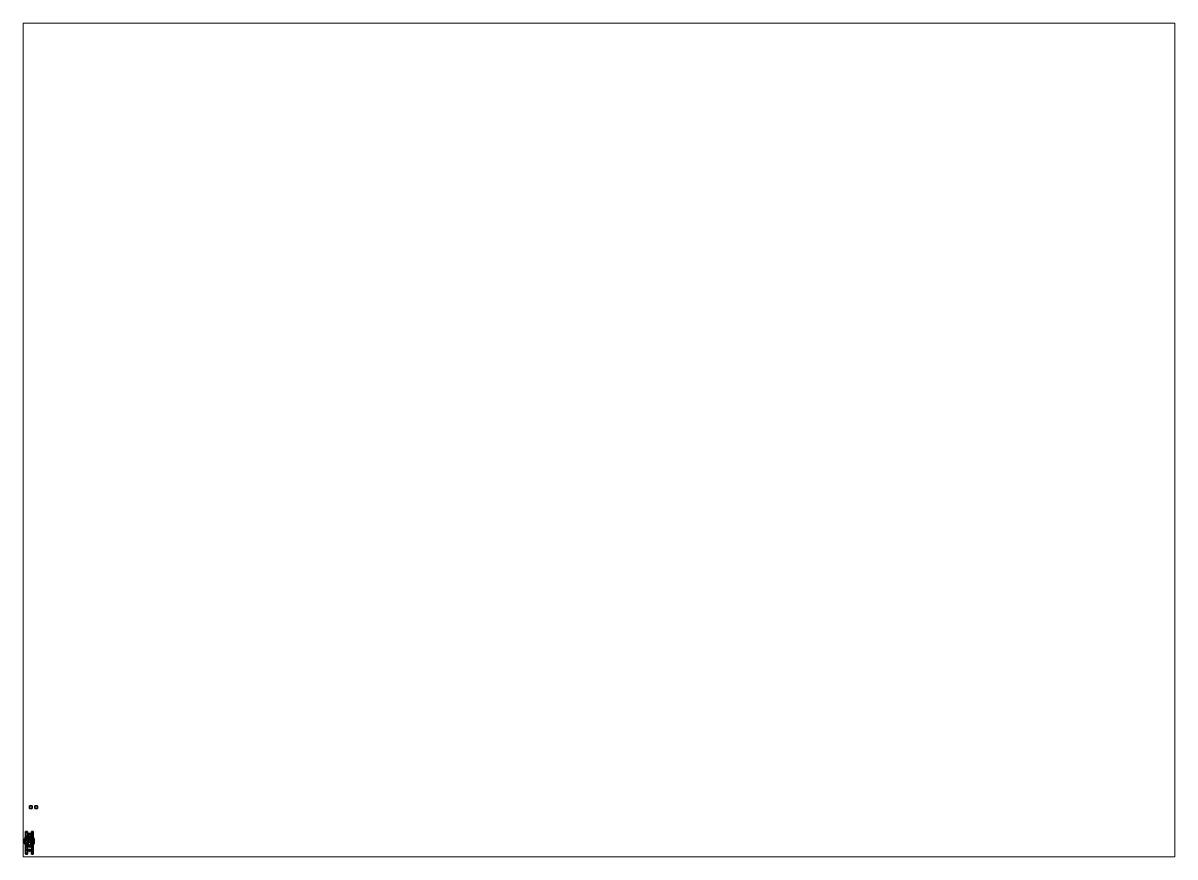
# Paper-space layout 'Layout1' of a CAD drawing. Header units: millimetres. Extents: x 28 to 251, y 20 to 181.
# The model-space entities are those that its viewports show. They can reach past a viewport. Long polylines and large blocks are cut down to what shows.
import ezdxf

# ---------------------------------------------------------------- set-up
doc = ezdxf.new("R2010")
doc.units = ezdxf.units.MM
for name, color, linetype in [('gun', 1, 'Continuous'), ('side', 5, 'Continuous'), ('side2', 5, 'Continuous'), ('tracks', 3, 'Continuous'), ('tracks2', 3, 'Continuous'), ('turret', 2, 'Continuous')]:
    doc.layers.add(name, color=color, linetype=linetype)

msp = doc.modelspace()

# ---------------------------------------------------------------- linework, layer by layer
for points in [[(1, 13.57, -0.56), (1, 13.57, -1.56), (0, 13.57, -1.56), (0, 13.57, -0.56)], [(1, 13.57, -1.56), (1, 12.57, -1.56), (0, 12.57, -1.56), (0, 13.57, -1.56)], [(0, 13.57, -1.56), (0, 12.57, -1.56), (0, 12.57, -0.56), (0, 13.57, -0.56)], [(0, 13.57, -0.56), (0, 12.57, -0.56), (1, 12.57, -0.56), (1, 13.57, -0.56)], [(1, 12.57, -0.56), (1, 12.57, -1.56), (1, 13.57, -1.56), (1, 13.57, -0.56)], [(3, 13.57, -1.56), (3, 12.57, -1.56), (2, 12.57, -1.56), (2, 13.57, -1.56)], [(2, 13.57, -1.56), (2, 12.57, -1.56), (3, 12.57, -1.56), (3, 13.57, -1.56)], [(0, 12.57, -0.56), (0, 12.57, -1.56), (1, 12.57, -1.56), (1, 12.57, -0.56)], [(0.74, 2.88, 1.84), (0.74, 3.41, 1.26), (-0.74, 3.41, 1.26), (-0.74, 2.88, 1.84)], [(0.74, 3.41, 1.26), (0.74, 2.14, 0.64), (-0.74, 2.14, 0.64), (-0.74, 3.41, 1.26)], [(-0.74, 2.88, 1.84), (-0.74, 1.9, 2.36), (-0.72, 1.9, 2.36), (-0.72, 2.88, 1.84)], [(0.74, 2.14, 0.64), (0.74, 1.38, 0.39), (-0.74, 1.38, 0.39), (-0.74, 2.14, 0.64)], [(-0.74, 1.9, 2.36), (-0.47, 0.18, 2.36), (0.47, 0.18, 2.36), (0.74, 1.9, 2.36)], [(-0.74, 1.9, 2.36), (-0.74, -0.86, 2.36), (-0.47, -0.86, 2.36), (-0.47, 0.18, 2.36)], [(0.74, 1.38, 0.39), (0.74, -2.97, 0.39), (-0.74, -2.97, 0.39), (-0.74, 1.38, 0.39)], [(-0.72, 2.88, 1.84), (-0.72, 1.9, 2.36), (-0.72, 2.14, 2.68), (-0.72, 2.88, 2.68)], [(-0.72, 2.88, 2.68), (-0.72, 2.14, 2.68), (0.72, 2.14, 2.68), (0.72, 2.88, 2.68)], [(0.72, 2.88, 2.68), (0.72, 2.88, 1.84), (-0.72, 2.88, 1.84), (-0.72, 2.88, 2.68)], [(-0.72, 2.14, 2.68), (-0.72, 1.9, 2.36), (0.72, 1.9, 2.36), (0.72, 2.14, 2.68)], [(-0.47, 0.18, 2.36), (-0.47, -0.86, 2.36), (-0.47, -0.86, 2.81), (-0.47, 0.18, 2.81)], [(-0.47, 0.18, 2.81), (-0.47, -0.86, 2.81), (0.47, -0.86, 2.81), (0.47, 0.18, 2.81)], [(0.47, 0.18, 2.81), (0.47, 0.18, 2.36), (-0.47, 0.18, 2.36), (-0.47, 0.18, 2.81)], [(-0.18, 1.61, 2.52), (-0.18, 1.61, 2.36), (-0.38, 1.61, 2.36), (-0.38, 1.61, 2.52)], [(-0.38, 1.61, 2.36), (-0.38, 1.52, 2.36), (-0.38, 1.52, 2.52), (-0.38, 1.61, 2.52)], [(-0.38, 1.61, 2.52), (-0.38, 1.52, 2.52), (-0.34, 1.52, 2.59), (-0.34, 1.61, 2.59)], [(-0.22, 1.61, 2.59), (-0.18, 1.61, 2.52), (-0.38, 1.61, 2.52), (-0.34, 1.61, 2.59)], [(-0.38, 1.52, 2.52), (-0.38, 1.52, 2.36), (-0.18, 1.52, 2.36), (-0.18, 1.52, 2.52)], [(-0.34, 1.52, 2.59), (-0.38, 1.52, 2.52), (-0.18, 1.52, 2.52), (-0.22, 1.52, 2.59)], [(-0.38, 0.67, 2.52), (-0.38, 0.58, 2.52), (-0.34, 0.58, 2.59), (-0.34, 0.67, 2.59)], [(-0.22, 0.67, 2.59), (-0.18, 0.67, 2.52), (-0.38, 0.67, 2.52), (-0.34, 0.67, 2.59)], [(-0.18, 0.67, 2.52), (-0.18, 0.67, 2.36), (-0.38, 0.67, 2.36), (-0.38, 0.67, 2.52)], [(-0.38, 0.67, 2.36), (-0.38, 0.58, 2.36), (-0.38, 0.58, 2.52), (-0.38, 0.67, 2.52)], [(-0.34, 0.58, 2.59), (-0.38, 0.58, 2.52), (-0.18, 0.58, 2.52), (-0.22, 0.58, 2.59)], [(-0.38, 0.58, 2.52), (-0.38, 0.58, 2.36), (-0.18, 0.58, 2.36), (-0.18, 0.58, 2.52)], [(-0.34, 1.85, 2.54), (-0.37, 1.85, 2.48), (-0.37, 0.39, 2.48), (-0.34, 0.39, 2.54)], [(-0.37, 1.85, 2.48), (-0.34, 1.85, 2.42), (-0.34, 0.39, 2.42), (-0.37, 0.39, 2.48)], [(-0.22, 1.85, 2.54), (-0.37, 1.85, 2.48), (-0.34, 1.85, 2.54), (-0.28, 1.85, 2.57)], [(-0.19, 1.85, 2.48), (-0.34, 1.85, 2.42), (-0.37, 1.85, 2.48), (-0.22, 1.85, 2.54)], [(-0.28, 0.39, 2.57), (-0.34, 0.39, 2.54), (-0.37, 0.39, 2.48), (-0.22, 0.39, 2.54)], [(-0.22, 0.39, 2.54), (-0.37, 0.39, 2.48), (-0.34, 0.39, 2.42), (-0.19, 0.39, 2.48)], [(-0.28, 1.85, 2.57), (-0.34, 1.85, 2.54), (-0.34, 0.39, 2.54), (-0.28, 0.39, 2.57)], [(-0.34, 1.85, 2.42), (-0.28, 1.85, 2.39), (-0.28, 0.39, 2.39), (-0.34, 0.39, 2.42)], [(-0.22, 1.85, 2.42), (-0.28, 1.85, 2.39), (-0.34, 1.85, 2.42), (-0.19, 1.85, 2.48)], [(-0.34, 1.61, 2.59), (-0.34, 1.52, 2.59), (-0.22, 1.52, 2.59), (-0.22, 1.61, 2.59)], [(-0.34, 0.67, 2.59), (-0.34, 0.58, 2.59), (-0.22, 0.58, 2.59), (-0.22, 0.67, 2.59)], [(-0.19, 0.39, 2.48), (-0.34, 0.39, 2.42), (-0.28, 0.39, 2.39), (-0.22, 0.39, 2.42)], [(-0.22, 1.85, 2.54), (-0.28, 1.85, 2.57), (-0.28, 0.39, 2.57), (-0.22, 0.39, 2.54)], [(-0.28, 1.85, 2.39), (-0.22, 1.85, 2.42), (-0.22, 0.39, 2.42), (-0.28, 0.39, 2.39)], [(-0.19, 1.85, 2.48), (-0.22, 1.85, 2.54), (-0.22, 0.39, 2.54), (-0.19, 0.39, 2.48)], [(-0.22, 1.85, 2.42), (-0.19, 1.85, 2.48), (-0.19, 0.39, 2.48), (-0.22, 0.39, 2.42)], [(-0.22, 1.52, 2.59), (-0.18, 1.52, 2.52), (-0.18, 1.61, 2.52), (-0.22, 1.61, 2.59)], [(-0.22, 0.58, 2.59), (-0.18, 0.58, 2.52), (-0.18, 0.67, 2.52), (-0.22, 0.67, 2.59)], [(-0.2, 1.09, 2.5), (-0.05, 1.09, 2.5), (-0.05, 1.15, 2.5), (-0.2, 1.15, 2.5)], [(-0.05, 1.15, 2.44), (-0.05, 1.09, 2.44), (-0.2, 1.09, 2.44), (-0.2, 1.15, 2.44)], [(-0.2, 1.15, 2.5), (-0.05, 1.15, 2.5), (-0.05, 1.15, 2.44), (-0.2, 1.15, 2.44)], [(-0.2, 1.09, 2.44), (-0.05, 1.09, 2.44), (-0.05, 1.09, 2.5), (-0.2, 1.09, 2.5)], [(-0.18, 1.52, 2.52), (-0.18, 1.52, 2.36), (-0.18, 1.61, 2.36), (-0.18, 1.61, 2.52)], [(-0.18, 0.58, 2.52), (-0.18, 0.58, 2.36), (-0.18, 0.67, 2.36), (-0.18, 0.67, 2.52)], [(0.04, 1.22, 2.57), (0.04, 1.22, 2.36), (-0.05, 1.22, 2.36), (-0.05, 1.22, 2.57)], [(-0.05, 1.22, 2.57), (-0.05, 1.22, 2.36), (-0.05, 1.02, 2.36), (-0.05, 1.02, 2.57)], [(-0.05, 1.18, 2.59), (-0.05, 1.22, 2.57), (-0.05, 1.02, 2.57), (-0.05, 1.06, 2.59)], [(0.04, 1.18, 2.59), (0.04, 1.22, 2.57), (-0.05, 1.22, 2.57), (-0.05, 1.18, 2.59)], [(-0.05, 1.06, 2.59), (0.04, 1.06, 2.59), (0.04, 1.18, 2.59), (-0.05, 1.18, 2.59)], [(-0.05, 1.02, 2.57), (0.04, 1.02, 2.57), (0.04, 1.06, 2.59), (-0.05, 1.06, 2.59)], [(-0.05, 1.02, 2.36), (0.04, 1.02, 2.36), (0.04, 1.02, 2.57), (-0.05, 1.02, 2.57)], [(0.04, 1.02, 2.57), (0.04, 1.02, 2.36), (0.04, 1.22, 2.36), (0.04, 1.22, 2.57)], [(0.04, 1.06, 2.59), (0.04, 1.02, 2.57), (0.04, 1.22, 2.57), (0.04, 1.18, 2.59)], [(0.04, 1.09, 2.5), (0.12, 1.09, 2.5), (0.12, 1.15, 2.5), (0.04, 1.15, 2.5)], [(0.12, 1.15, 2.44), (0.12, 1.09, 2.44), (0.04, 1.09, 2.44), (0.04, 1.15, 2.44)], [(0.04, 1.15, 2.5), (0.12, 1.15, 2.5), (0.12, 1.15, 2.44), (0.04, 1.15, 2.44)], [(0.04, 1.09, 2.44), (0.12, 1.09, 2.44), (0.12, 1.09, 2.5), (0.04, 1.09, 2.5)], [(0.46, 1.1, 2.47), (0.12, 1.15, 2.44), (0.12, 1.15, 2.5), (0.46, 1.1, 2.53)], [(0.46, 1.1, 2.53), (0.12, 1.15, 2.5), (0.12, 1.09, 2.5), (0.42, 1.05, 2.53)], [(0.12, 1.09, 2.44), (0.12, 1.15, 2.44), (0.46, 1.1, 2.47), (0.42, 1.05, 2.47)], [(0.42, 1.05, 2.53), (0.12, 1.09, 2.5), (0.12, 1.09, 2.44), (0.42, 1.05, 2.47)], [(0.64, 0.71, 2.75), (0.46, 1.1, 2.53), (0.42, 1.05, 2.53), (0.58, 0.71, 2.75)], [(0.42, 1.05, 2.47), (0.46, 1.1, 2.47), (0.64, 0.71, 2.69), (0.58, 0.71, 2.69)], [(0.58, 0.71, 2.75), (0.42, 1.05, 2.53), (0.42, 1.05, 2.47), (0.58, 0.71, 2.69)], [(0.64, 0.71, 2.69), (0.46, 1.1, 2.47), (0.46, 1.1, 2.53), (0.64, 0.71, 2.75)], [(0.74, 1.9, 2.36), (0.47, 0.18, 2.36), (0.47, -0.86, 2.36), (0.74, -0.86, 2.36)], [(0.47, -0.86, 2.81), (0.47, -0.86, 2.36), (0.47, 0.18, 2.36), (0.47, 0.18, 2.81)], [(0.68, 0.18, 2.87), (0.58, 0.71, 2.75), (0.58, 0.71, 2.69), (0.68, 0.18, 2.81)], [(0.74, 0.18, 2.87), (0.64, 0.71, 2.75), (0.58, 0.71, 2.75), (0.68, 0.18, 2.87)], [(0.58, 0.71, 2.69), (0.64, 0.71, 2.69), (0.74, 0.18, 2.81), (0.68, 0.18, 2.81)], [(0.74, 0.18, 2.81), (0.64, 0.71, 2.69), (0.64, 0.71, 2.75), (0.74, 0.18, 2.87)], [(0.74, -0.86, 2.87), (0.74, 0.18, 2.87), (0.68, 0.18, 2.87), (0.68, -0.86, 2.87)], [(0.68, -0.86, 2.87), (0.68, 0.18, 2.87), (0.68, 0.18, 2.81), (0.68, -0.86, 2.81)], [(0.68, 0.18, 2.81), (0.74, 0.18, 2.81), (0.74, -0.86, 2.81), (0.68, -0.86, 2.81)], [(0.72, 2.14, 2.68), (0.72, 1.9, 2.36), (0.72, 2.88, 1.84), (0.72, 2.88, 2.68)], [(0.72, 2.88, 1.84), (0.72, 1.9, 2.36), (0.74, 1.9, 2.36), (0.74, 2.88, 1.84)], [(0.74, -0.86, 2.81), (0.74, 0.18, 2.81), (0.74, 0.18, 2.87), (0.74, -0.86, 2.87)], [(-0.74, -0.86, 2.36), (-0.74, -1.51, 2.2), (0.74, -1.51, 2.2), (0.74, -0.86, 2.36)], [(-0.74, -1.51, 2.2), (-0.74, -2.63, 1.85), (0.74, -2.63, 1.85), (0.74, -1.51, 2.2)], [(-0.74, -2.63, 1.85), (-0.74, -2.63, 1.38), (0.74, -2.63, 1.38), (0.74, -2.63, 1.85)], [(-0.74, -2.63, 1.38), (-0.74, -2.97, 1.31), (0.74, -2.97, 1.31), (0.74, -2.63, 1.38)], [(0.74, -2.97, 0.39), (0.74, -2.97, 1.31), (-0.74, -2.97, 1.31), (-0.74, -2.97, 0.39)], [(-0.47, -0.86, 2.81), (-0.47, -0.86, 2.36), (0.47, -0.86, 2.36), (0.47, -0.86, 2.81)], [(0.68, -1.11, 2.71), (0.68, -0.86, 2.87), (0.68, -0.86, 2.81), (0.68, -1.11, 2.65)], [(0.74, -1.11, 2.71), (0.74, -0.86, 2.87), (0.68, -0.86, 2.87), (0.68, -1.11, 2.71)], [(0.68, -0.86, 2.81), (0.74, -0.86, 2.81), (0.74, -1.11, 2.65), (0.68, -1.11, 2.65)], [(0.68, -1.48, 2.38), (0.68, -1.11, 2.71), (0.68, -1.11, 2.65), (0.68, -1.48, 2.32)], [(0.68, -1.11, 2.65), (0.74, -1.11, 2.65), (0.74, -1.48, 2.32), (0.68, -1.48, 2.32)], [(0.74, -1.48, 2.38), (0.74, -1.11, 2.71), (0.68, -1.11, 2.71), (0.68, -1.48, 2.38)], [(0.68, -1.81, 2.1), (0.68, -1.48, 2.38), (0.68, -1.48, 2.32), (0.68, -1.81, 2.04)], [(0.68, -1.48, 2.32), (0.74, -1.48, 2.32), (0.74, -1.81, 2.04), (0.68, -1.81, 2.04)], [(0.74, -1.81, 2.1), (0.74, -1.48, 2.38), (0.68, -1.48, 2.38), (0.68, -1.81, 2.1)], [(0.74, -1.11, 2.65), (0.74, -0.86, 2.81), (0.74, -0.86, 2.87), (0.74, -1.11, 2.71)], [(0.74, -1.48, 2.32), (0.74, -1.11, 2.65), (0.74, -1.11, 2.71), (0.74, -1.48, 2.38)], [(0.74, -1.81, 2.04), (0.74, -1.48, 2.32), (0.74, -1.48, 2.38), (0.74, -1.81, 2.1)]]:
    msp.add_3dface(points)
at = {"layer": 'gun'}
for points in [[(-1.47, 2.03, 1.69), (-1.46, 2.03, 1.67), (-1.5, 2.03, 1.67), (-1.49, 2.03, 1.69)], [(-1.46, 2.03, 1.67), (-1.47, 2.03, 1.65), (-1.49, 2.03, 1.65), (-1.5, 2.03, 1.67)], [(-1.5, 2.03, 1.67), (-1.49, 2.03, 1.65), (-1.49, 1.58, 1.65), (-1.5, 1.58, 1.67)], [(-1.49, 2.03, 1.69), (-1.5, 2.03, 1.67), (-1.5, 1.58, 1.67), (-1.49, 1.58, 1.69)], [(-1.46, 1.83, 1.62), (-1.47, 1.83, 1.6), (-1.49, 1.83, 1.6), (-1.5, 1.83, 1.62)], [(-1.47, 1.83, 1.64), (-1.46, 1.83, 1.62), (-1.5, 1.83, 1.62), (-1.49, 1.83, 1.64)], [(-1.5, 1.83, 1.62), (-1.49, 1.83, 1.6), (-1.49, 1.58, 1.6), (-1.5, 1.58, 1.62)], [(-1.49, 1.83, 1.64), (-1.5, 1.83, 1.62), (-1.5, 1.58, 1.62), (-1.49, 1.58, 1.64)], [(-1.49, 2.03, 1.65), (-1.47, 2.03, 1.65), (-1.47, 1.58, 1.65), (-1.49, 1.58, 1.65)], [(-1.47, 2.03, 1.69), (-1.49, 2.03, 1.69), (-1.49, 1.58, 1.69), (-1.47, 1.58, 1.69)], [(-1.49, 1.83, 1.6), (-1.47, 1.83, 1.6), (-1.47, 1.58, 1.6), (-1.49, 1.58, 1.6)], [(-1.47, 1.83, 1.64), (-1.49, 1.83, 1.64), (-1.49, 1.58, 1.64), (-1.47, 1.58, 1.64)], [(-1.47, 2.03, 1.65), (-1.46, 2.03, 1.67), (-1.46, 1.58, 1.67), (-1.47, 1.58, 1.65)], [(-1.46, 2.03, 1.67), (-1.47, 2.03, 1.69), (-1.47, 1.58, 1.69), (-1.46, 1.58, 1.67)], [(-1.47, 1.83, 1.6), (-1.46, 1.83, 1.62), (-1.46, 1.58, 1.62), (-1.47, 1.58, 1.6)], [(-1.46, 1.83, 1.62), (-1.47, 1.83, 1.64), (-1.47, 1.58, 1.64), (-1.46, 1.58, 1.62)], [(-0.35, 2.79, 2.43), (-0.34, 2.85, 2.43), (-0.3, 2.85, 2.33), (-0.31, 2.79, 2.32)], [(-0.31, 2.79, 2.54), (-0.3, 2.85, 2.53), (-0.34, 2.85, 2.43), (-0.35, 2.79, 2.43)], [(-0.34, 2.85, 2.43), (-0.31, 2.9, 2.43), (-0.27, 2.9, 2.35), (-0.3, 2.85, 2.33)], [(-0.3, 2.85, 2.53), (-0.27, 2.9, 2.5), (-0.31, 2.9, 2.43), (-0.34, 2.85, 2.43)], [(-0.31, 2.9, 2.43), (-0.26, 2.93, 2.43), (-0.24, 2.93, 2.39), (-0.27, 2.9, 2.35)], [(-0.27, 2.9, 2.5), (-0.24, 2.93, 2.47), (-0.26, 2.93, 2.43), (-0.31, 2.9, 2.43)], [(-0.31, 2.79, 2.32), (-0.3, 2.85, 2.33), (-0.2, 2.85, 2.29), (-0.2, 2.79, 2.28)], [(-0.2, 2.79, 2.58), (-0.2, 2.85, 2.57), (-0.3, 2.85, 2.53), (-0.31, 2.79, 2.54)], [(-0.3, 2.85, 2.33), (-0.27, 2.9, 2.35), (-0.2, 2.9, 2.32), (-0.2, 2.85, 2.29)], [(-0.2, 2.85, 2.57), (-0.2, 2.9, 2.54), (-0.27, 2.9, 2.5), (-0.3, 2.85, 2.53)], [(-0.27, 2.9, 2.35), (-0.24, 2.93, 2.39), (-0.2, 2.93, 2.37), (-0.2, 2.9, 2.32)], [(-0.2, 2.9, 2.54), (-0.2, 2.93, 2.49), (-0.24, 2.93, 2.47), (-0.27, 2.9, 2.5)], [(-0.26, 2.93, 2.43), (-0.2, 2.94, 2.43), (-0.2, 2.94, 2.43), (-0.24, 2.93, 2.39)], [(-0.24, 2.93, 2.47), (-0.2, 2.94, 2.43), (-0.2, 2.94, 2.43), (-0.26, 2.93, 2.43)], [(-0.22, 3.05, 2.46), (-0.24, 3.05, 2.43), (-0.24, 2.93, 2.43), (-0.22, 2.93, 2.46)], [(-0.24, 3.05, 2.43), (-0.22, 3.05, 2.4), (-0.22, 2.93, 2.4), (-0.24, 2.93, 2.43)], [(-0.18, 3.05, 2.46), (-0.22, 3.05, 2.4), (-0.24, 3.05, 2.43), (-0.22, 3.05, 2.46)], [(-0.24, 2.93, 2.39), (-0.2, 2.94, 2.43), (-0.2, 2.94, 2.43), (-0.2, 2.93, 2.37)], [(-0.2, 2.93, 2.49), (-0.2, 2.94, 2.43), (-0.2, 2.94, 2.43), (-0.24, 2.93, 2.47)], [(-0.21, 3.46, 2.45), (-0.22, 3.46, 2.43), (-0.22, 3.05, 2.43), (-0.21, 3.05, 2.45)], [(-0.22, 3.46, 2.43), (-0.21, 3.46, 2.41), (-0.21, 3.05, 2.41), (-0.22, 3.05, 2.43)], [(-0.19, 3.46, 2.45), (-0.21, 3.46, 2.41), (-0.22, 3.46, 2.43), (-0.21, 3.46, 2.45)], [(-0.18, 3.05, 2.46), (-0.22, 3.05, 2.46), (-0.22, 2.93, 2.46), (-0.18, 2.93, 2.46)], [(-0.22, 3.05, 2.4), (-0.18, 3.05, 2.4), (-0.18, 2.93, 2.4), (-0.22, 2.93, 2.4)], [(-0.16, 3.05, 2.43), (-0.18, 3.05, 2.4), (-0.22, 3.05, 2.4), (-0.18, 3.05, 2.46)], [(-0.19, 3.46, 2.45), (-0.21, 3.46, 2.45), (-0.21, 3.05, 2.45), (-0.19, 3.05, 2.45)], [(-0.21, 3.46, 2.41), (-0.19, 3.46, 2.41), (-0.19, 3.05, 2.41), (-0.21, 3.05, 2.41)], [(-0.18, 3.46, 2.43), (-0.19, 3.46, 2.41), (-0.21, 3.46, 2.41), (-0.19, 3.46, 2.45)], [(-0.2, 2.93, 2.37), (-0.2, 2.94, 2.43), (-0.2, 2.94, 2.43), (-0.16, 2.93, 2.39)], [(-0.16, 2.93, 2.39), (-0.2, 2.94, 2.43), (-0.2, 2.94, 2.43), (-0.14, 2.93, 2.43)], [(-0.14, 2.93, 2.43), (-0.2, 2.94, 2.43), (-0.2, 2.94, 2.43), (-0.16, 2.93, 2.47)], [(-0.16, 2.93, 2.47), (-0.2, 2.94, 2.43), (-0.2, 2.94, 2.43), (-0.2, 2.93, 2.49)], [(-0.2, 2.9, 2.32), (-0.2, 2.93, 2.37), (-0.16, 2.93, 2.39), (-0.13, 2.9, 2.35)], [(-0.13, 2.9, 2.5), (-0.16, 2.93, 2.47), (-0.2, 2.93, 2.49), (-0.2, 2.9, 2.54)], [(-0.2, 2.85, 2.29), (-0.2, 2.9, 2.32), (-0.13, 2.9, 2.35), (-0.1, 2.85, 2.33)], [(-0.1, 2.85, 2.53), (-0.13, 2.9, 2.5), (-0.2, 2.9, 2.54), (-0.2, 2.85, 2.57)], [(-0.2, 2.79, 2.28), (-0.2, 2.85, 2.29), (-0.1, 2.85, 2.33), (-0.09, 2.79, 2.32)], [(-0.09, 2.79, 2.54), (-0.1, 2.85, 2.53), (-0.2, 2.85, 2.57), (-0.2, 2.79, 2.58)], [(-0.18, 3.46, 2.43), (-0.19, 3.46, 2.45), (-0.19, 3.05, 2.45), (-0.18, 3.05, 2.43)], [(-0.19, 3.46, 2.41), (-0.18, 3.46, 2.43), (-0.18, 3.05, 2.43), (-0.19, 3.05, 2.41)], [(-0.16, 3.05, 2.43), (-0.18, 3.05, 2.46), (-0.18, 2.93, 2.46), (-0.16, 2.93, 2.43)], [(-0.18, 3.05, 2.4), (-0.16, 3.05, 2.43), (-0.16, 2.93, 2.43), (-0.18, 2.93, 2.4)], [(-0.13, 2.9, 2.35), (-0.16, 2.93, 2.39), (-0.14, 2.93, 2.43), (-0.09, 2.9, 2.43)], [(-0.09, 2.9, 2.43), (-0.14, 2.93, 2.43), (-0.16, 2.93, 2.47), (-0.13, 2.9, 2.5)], [(-0.1, 2.85, 2.33), (-0.13, 2.9, 2.35), (-0.09, 2.9, 2.43), (-0.06, 2.85, 2.43)], [(-0.06, 2.85, 2.43), (-0.09, 2.9, 2.43), (-0.13, 2.9, 2.5), (-0.1, 2.85, 2.53)], [(-0.09, 2.79, 2.32), (-0.1, 2.85, 2.33), (-0.06, 2.85, 2.43), (-0.05, 2.79, 2.43)], [(-0.05, 2.79, 2.43), (-0.06, 2.85, 2.43), (-0.1, 2.85, 2.53), (-0.09, 2.79, 2.54)], [(1.47, 2.03, 1.69), (1.46, 2.03, 1.67), (1.46, 1.58, 1.67), (1.47, 1.58, 1.69)], [(1.46, 2.03, 1.67), (1.47, 2.03, 1.65), (1.47, 1.58, 1.65), (1.46, 1.58, 1.67)], [(1.5, 2.03, 1.67), (1.49, 2.03, 1.65), (1.47, 2.03, 1.65), (1.46, 2.03, 1.67)], [(1.49, 2.03, 1.69), (1.5, 2.03, 1.67), (1.46, 2.03, 1.67), (1.47, 2.03, 1.69)], [(1.47, 1.83, 1.64), (1.46, 1.83, 1.62), (1.46, 1.58, 1.62), (1.47, 1.58, 1.64)], [(1.46, 1.83, 1.62), (1.47, 1.83, 1.6), (1.47, 1.58, 1.6), (1.46, 1.58, 1.62)], [(1.49, 1.83, 1.64), (1.5, 1.83, 1.62), (1.46, 1.83, 1.62), (1.47, 1.83, 1.64)], [(1.5, 1.83, 1.62), (1.49, 1.83, 1.6), (1.47, 1.83, 1.6), (1.46, 1.83, 1.62)], [(1.49, 2.03, 1.69), (1.47, 2.03, 1.69), (1.47, 1.58, 1.69), (1.49, 1.58, 1.69)], [(1.47, 2.03, 1.65), (1.49, 2.03, 1.65), (1.49, 1.58, 1.65), (1.47, 1.58, 1.65)], [(1.49, 1.83, 1.64), (1.47, 1.83, 1.64), (1.47, 1.58, 1.64), (1.49, 1.58, 1.64)], [(1.47, 1.83, 1.6), (1.49, 1.83, 1.6), (1.49, 1.58, 1.6), (1.47, 1.58, 1.6)], [(1.5, 2.03, 1.67), (1.49, 2.03, 1.69), (1.49, 1.58, 1.69), (1.5, 1.58, 1.67)], [(1.49, 2.03, 1.65), (1.5, 2.03, 1.67), (1.5, 1.58, 1.67), (1.49, 1.58, 1.65)], [(1.5, 1.83, 1.62), (1.49, 1.83, 1.64), (1.49, 1.58, 1.64), (1.5, 1.58, 1.62)], [(1.49, 1.83, 1.6), (1.5, 1.83, 1.62), (1.5, 1.58, 1.62), (1.49, 1.58, 1.6)], [(-1.49, -0.63, 1.6), (-1.5, -0.63, 1.62), (-1.5, -0.38, 1.62), (-1.49, -0.38, 1.6)], [(-1.5, -0.63, 1.62), (-1.49, -0.63, 1.64), (-1.49, -0.38, 1.64), (-1.5, -0.38, 1.62)], [(-1.49, -0.83, 1.65), (-1.5, -0.83, 1.67), (-1.5, -0.38, 1.67), (-1.49, -0.38, 1.65)], [(-1.5, -0.83, 1.67), (-1.49, -0.83, 1.69), (-1.49, -0.38, 1.69), (-1.5, -0.38, 1.67)], [(-1.5, -0.63, 1.62), (-1.49, -0.63, 1.6), (-1.47, -0.63, 1.6), (-1.46, -0.63, 1.62)], [(-1.49, -0.63, 1.64), (-1.5, -0.63, 1.62), (-1.46, -0.63, 1.62), (-1.47, -0.63, 1.64)], [(-1.49, -0.83, 1.69), (-1.5, -0.83, 1.67), (-1.46, -0.83, 1.67), (-1.47, -0.83, 1.69)], [(-1.5, -0.83, 1.67), (-1.49, -0.83, 1.65), (-1.47, -0.83, 1.65), (-1.46, -0.83, 1.67)], [(-1.47, -0.63, 1.6), (-1.49, -0.63, 1.6), (-1.49, -0.38, 1.6), (-1.47, -0.38, 1.6)], [(-1.49, -0.63, 1.64), (-1.47, -0.63, 1.64), (-1.47, -0.38, 1.64), (-1.49, -0.38, 1.64)], [(-1.47, -0.83, 1.65), (-1.49, -0.83, 1.65), (-1.49, -0.38, 1.65), (-1.47, -0.38, 1.65)], [(-1.49, -0.83, 1.69), (-1.47, -0.83, 1.69), (-1.47, -0.38, 1.69), (-1.49, -0.38, 1.69)], [(-1.46, -0.63, 1.62), (-1.47, -0.63, 1.6), (-1.47, -0.38, 1.6), (-1.46, -0.38, 1.62)], [(-1.47, -0.63, 1.64), (-1.46, -0.63, 1.62), (-1.46, -0.38, 1.62), (-1.47, -0.38, 1.64)], [(-1.46, -0.83, 1.67), (-1.47, -0.83, 1.65), (-1.47, -0.38, 1.65), (-1.46, -0.38, 1.67)], [(-1.47, -0.83, 1.69), (-1.46, -0.83, 1.67), (-1.46, -0.38, 1.67), (-1.47, -0.38, 1.69)], [(-0.11, -2.54, 1.53), (-0.1, -2.6, 1.54), (-0.14, -2.6, 1.64), (-0.15, -2.54, 1.64)], [(-0.15, -2.54, 1.64), (-0.14, -2.6, 1.64), (-0.1, -2.6, 1.74), (-0.11, -2.54, 1.75)], [(-0.1, -2.6, 1.54), (-0.08, -2.65, 1.56), (-0.11, -2.65, 1.64), (-0.14, -2.6, 1.64)], [(-0.14, -2.6, 1.64), (-0.11, -2.65, 1.64), (-0.08, -2.65, 1.72), (-0.1, -2.6, 1.74)], [(0, -2.54, 1.49), (0, -2.6, 1.5), (-0.1, -2.6, 1.54), (-0.11, -2.54, 1.53)], [(-0.11, -2.54, 1.75), (-0.1, -2.6, 1.74), (0, -2.6, 1.78), (0, -2.54, 1.79)], [(-0.08, -2.65, 1.56), (-0.04, -2.68, 1.6), (-0.06, -2.68, 1.64), (-0.11, -2.65, 1.64)], [(-0.11, -2.65, 1.64), (-0.06, -2.68, 1.64), (-0.04, -2.68, 1.68), (-0.08, -2.65, 1.72)], [(0, -2.6, 1.5), (0, -2.65, 1.53), (-0.08, -2.65, 1.56), (-0.1, -2.6, 1.54)], [(-0.1, -2.6, 1.74), (-0.08, -2.65, 1.72), (0, -2.65, 1.75), (0, -2.6, 1.78)], [(0, -2.65, 1.53), (0, -2.68, 1.58), (-0.04, -2.68, 1.6), (-0.08, -2.65, 1.56)], [(-0.08, -2.65, 1.72), (-0.04, -2.68, 1.68), (0, -2.68, 1.7), (0, -2.65, 1.75)], [(-0.04, -2.68, 1.6), (0, -2.69, 1.64), (0, -2.69, 1.64), (-0.06, -2.68, 1.64)], [(-0.06, -2.68, 1.64), (0, -2.69, 1.64), (0, -2.69, 1.64), (-0.04, -2.68, 1.68)], [(-0.02, -2.8, 1.61), (-0.04, -2.8, 1.64), (-0.04, -2.68, 1.64), (-0.02, -2.68, 1.61)], [(0, -2.68, 1.58), (0, -2.69, 1.64), (0, -2.69, 1.64), (-0.04, -2.68, 1.6)], [(-0.04, -2.8, 1.64), (-0.02, -2.8, 1.67), (-0.02, -2.68, 1.67), (-0.04, -2.68, 1.64)], [(-0.04, -2.68, 1.68), (0, -2.69, 1.64), (0, -2.69, 1.64), (0, -2.68, 1.7)], [(-0.04, -2.8, 1.64), (-0.02, -2.8, 1.61), (0.02, -2.8, 1.61), (-0.02, -2.8, 1.67)], [(0.02, -2.8, 1.61), (-0.02, -2.8, 1.61), (-0.02, -2.68, 1.61), (0.02, -2.68, 1.61)], [(-0.02, -2.8, 1.67), (0.02, -2.8, 1.67), (0.02, -2.68, 1.67), (-0.02, -2.68, 1.67)], [(-0.02, -2.8, 1.67), (0.02, -2.8, 1.61), (0.04, -2.8, 1.64), (0.02, -2.8, 1.67)], [(-0.01, -3.21, 1.62), (-0.02, -3.21, 1.64), (-0.02, -2.8, 1.64), (-0.01, -2.8, 1.62)], [(-0.02, -3.21, 1.64), (-0.01, -3.21, 1.66), (-0.01, -2.8, 1.66), (-0.02, -2.8, 1.64)], [(-0.02, -3.21, 1.64), (-0.01, -3.21, 1.62), (0.01, -3.21, 1.62), (-0.01, -3.21, 1.66)], [(0.01, -3.21, 1.62), (-0.01, -3.21, 1.62), (-0.01, -2.8, 1.62), (0.01, -2.8, 1.62)], [(-0.01, -3.21, 1.66), (0.01, -3.21, 1.66), (0.01, -2.8, 1.66), (-0.01, -2.8, 1.66)], [(-0.01, -3.21, 1.66), (0.01, -3.21, 1.62), (0.02, -3.21, 1.64), (0.01, -3.21, 1.66)], [(0.11, -2.54, 1.53), (0.1, -2.6, 1.54), (0, -2.6, 1.5), (0, -2.54, 1.49)], [(0, -2.54, 1.79), (0, -2.6, 1.78), (0.1, -2.6, 1.74), (0.11, -2.54, 1.75)], [(0.1, -2.6, 1.54), (0.07, -2.65, 1.56), (0, -2.65, 1.53), (0, -2.6, 1.5)], [(0, -2.6, 1.78), (0, -2.65, 1.75), (0.07, -2.65, 1.72), (0.1, -2.6, 1.74)], [(0.07, -2.65, 1.56), (0.04, -2.68, 1.6), (0, -2.68, 1.58), (0, -2.65, 1.53)], [(0, -2.65, 1.75), (0, -2.68, 1.7), (0.04, -2.68, 1.68), (0.07, -2.65, 1.72)], [(0.04, -2.68, 1.6), (0, -2.69, 1.64), (0, -2.69, 1.64), (0, -2.68, 1.58)], [(0.06, -2.68, 1.64), (0, -2.69, 1.64), (0, -2.69, 1.64), (0.04, -2.68, 1.6)], [(0.04, -2.68, 1.68), (0, -2.69, 1.64), (0, -2.69, 1.64), (0.06, -2.68, 1.64)], [(0, -2.68, 1.7), (0, -2.69, 1.64), (0, -2.69, 1.64), (0.04, -2.68, 1.68)], [(0.02, -3.21, 1.64), (0.01, -3.21, 1.62), (0.01, -2.8, 1.62), (0.02, -2.8, 1.64)], [(0.01, -3.21, 1.66), (0.02, -3.21, 1.64), (0.02, -2.8, 1.64), (0.01, -2.8, 1.66)], [(0.04, -2.8, 1.64), (0.02, -2.8, 1.61), (0.02, -2.68, 1.61), (0.04, -2.68, 1.64)], [(0.02, -2.8, 1.67), (0.04, -2.8, 1.64), (0.04, -2.68, 1.64), (0.02, -2.68, 1.67)], [(0.11, -2.65, 1.64), (0.06, -2.68, 1.64), (0.04, -2.68, 1.6), (0.07, -2.65, 1.56)], [(0.07, -2.65, 1.72), (0.04, -2.68, 1.68), (0.06, -2.68, 1.64), (0.11, -2.65, 1.64)], [(0.14, -2.6, 1.64), (0.11, -2.65, 1.64), (0.07, -2.65, 1.56), (0.1, -2.6, 1.54)], [(0.1, -2.6, 1.74), (0.07, -2.65, 1.72), (0.11, -2.65, 1.64), (0.14, -2.6, 1.64)], [(0.15, -2.54, 1.64), (0.14, -2.6, 1.64), (0.1, -2.6, 1.54), (0.11, -2.54, 1.53)], [(0.11, -2.54, 1.75), (0.1, -2.6, 1.74), (0.14, -2.6, 1.64), (0.15, -2.54, 1.64)], [(1.47, -0.83, 1.65), (1.46, -0.83, 1.67), (1.46, -0.38, 1.67), (1.47, -0.38, 1.65)], [(1.46, -0.83, 1.67), (1.47, -0.83, 1.69), (1.47, -0.38, 1.69), (1.46, -0.38, 1.67)], [(1.47, -0.63, 1.6), (1.46, -0.63, 1.62), (1.46, -0.38, 1.62), (1.47, -0.38, 1.6)], [(1.46, -0.63, 1.62), (1.47, -0.63, 1.64), (1.47, -0.38, 1.64), (1.46, -0.38, 1.62)], [(1.46, -0.63, 1.62), (1.47, -0.63, 1.6), (1.49, -0.63, 1.6), (1.5, -0.63, 1.62)], [(1.47, -0.63, 1.64), (1.46, -0.63, 1.62), (1.5, -0.63, 1.62), (1.49, -0.63, 1.64)], [(1.47, -0.83, 1.69), (1.46, -0.83, 1.67), (1.5, -0.83, 1.67), (1.49, -0.83, 1.69)], [(1.46, -0.83, 1.67), (1.47, -0.83, 1.65), (1.49, -0.83, 1.65), (1.5, -0.83, 1.67)], [(1.49, -0.83, 1.65), (1.47, -0.83, 1.65), (1.47, -0.38, 1.65), (1.49, -0.38, 1.65)], [(1.47, -0.83, 1.69), (1.49, -0.83, 1.69), (1.49, -0.38, 1.69), (1.47, -0.38, 1.69)], [(1.49, -0.63, 1.6), (1.47, -0.63, 1.6), (1.47, -0.38, 1.6), (1.49, -0.38, 1.6)], [(1.47, -0.63, 1.64), (1.49, -0.63, 1.64), (1.49, -0.38, 1.64), (1.47, -0.38, 1.64)], [(1.5, -0.83, 1.67), (1.49, -0.83, 1.65), (1.49, -0.38, 1.65), (1.5, -0.38, 1.67)], [(1.49, -0.83, 1.69), (1.5, -0.83, 1.67), (1.5, -0.38, 1.67), (1.49, -0.38, 1.69)], [(1.5, -0.63, 1.62), (1.49, -0.63, 1.6), (1.49, -0.38, 1.6), (1.5, -0.38, 1.62)], [(1.49, -0.63, 1.64), (1.5, -0.63, 1.62), (1.5, -0.38, 1.62), (1.49, -0.38, 1.64)]]:
    msp.add_3dface(points, dxfattribs=at)
at = {"layer": 'side'}
for points in [[(0.74, 4.03, 1.4), (0.74, 3.41, 1.26), (0.74, 4.14, 1.75), (0.74, 4.15, 1.58)], [(0.74, 4.14, 1.75), (0.74, 3.41, 1.26), (0.74, 3.83, 2.01), (0.74, 4.01, 1.92)], [(0.74, 2.14, 0.64), (0.74, 3.41, 1.26), (0.74, 4.03, 1.4), (0.74, 2.41, 0.47)], [(0.74, 3.83, 2.01), (0.74, 3.41, 1.26), (0.74, 2.88, 1.84), (0.74, 3.83, 2.01)], [(0.74, 3.83, 2.01), (0.74, 2.88, 1.84), (0.74, 2.02, 2.3), (0.74, 3.83, 2.01)], [(0.74, 1.38, 0.39), (0.74, 2.14, 0.64), (0.74, 2.41, 0.47), (0.74, 1.62, 0.22)], [(0.74, 1.38, 0.39), (0.74, 1.38, 0.39), (0.74, 1.62, 0.22), (0.74, 0.83, 0.05)], [(0.74, -2.97, 0.39), (0.74, 1.38, 0.39), (0.74, 0.83, 0.05), (0.74, -1.22, 0.05)], [(1.41, 4.14, 1.75), (1.41, 2.41, 0.47), (1.41, 4.03, 1.4), (1.41, 4.15, 1.58)], [(1.41, 4.01, 1.92), (1.41, 3.83, 2.01), (1.41, 2.41, 0.47), (1.41, 4.14, 1.75)], [(1.41, 1.93, 2.31), (1.41, -0.81, 2.31), (1.41, 2.41, 0.47), (1.41, 3.83, 2.01)], [(1.41, -0.81, 2.31), (1.41, 0.83, 0.05), (1.41, 1.62, 0.22), (1.41, 2.41, 0.47)], [(1.41, 1.6, 2.15), (1.41, -0.4, 2.15), (1.58, -0.4, 2.15), (1.58, 1.6, 2.15)], [(1.58, 1.6, 2.15), (1.58, 1.6, 1.92), (1.41, 1.6, 1.92), (1.41, 1.6, 2.15)], [(1.58, 1.6, 1.92), (1.58, 1.19, 1.92), (1.41, 1.19, 1.92), (1.41, 1.6, 1.92)], [(1.58, 1.6, 1.24), (1.58, -0.4, 1.24), (1.41, -0.4, 1.24), (1.41, 1.6, 1.24)], [(1.58, 1.6, 1.36), (1.58, 1.6, 1.24), (1.41, 1.6, 1.24), (1.41, 1.6, 1.36)], [(1.41, 1.6, 1.36), (1.41, 1.19, 1.36), (1.58, 1.19, 1.36), (1.58, 1.6, 1.36)], [(1.8, 1.19, 1.92), (1.8, 1.19, 1.36), (1.41, 1.19, 1.36), (1.41, 1.19, 1.92)], [(1.41, -0.81, 2.31), (1.41, -1.49, 2.2), (1.41, -1.22, 0.05), (1.41, 0.83, 0.05)], [(1.41, 0.03, 1.92), (1.41, 0.03, 1.36), (1.8, 0.03, 1.36), (1.8, 0.03, 1.92)], [(1.41, 0.03, 1.36), (1.41, -0.4, 1.36), (1.58, -0.4, 1.36), (1.58, 0.03, 1.36)], [(1.58, 0.03, 1.92), (1.58, -0.4, 1.92), (1.41, -0.4, 1.92), (1.41, 0.03, 1.92)], [(1.8, 1.39, 1.24), (1.8, -0.2, 1.24), (1.58, -0.4, 1.24), (1.58, 1.6, 1.24)], [(1.58, 1.6, 1.36), (1.58, 1.19, 1.36), (1.8, 1.19, 1.36), (1.8, 1.39, 1.36)], [(1.58, 1.6, 2.15), (1.58, -0.4, 2.15), (1.8, -0.2, 2.15), (1.8, 1.39, 2.15)], [(1.8, 1.39, 1.92), (1.8, 1.19, 1.92), (1.58, 1.19, 1.92), (1.58, 1.6, 1.92)], [(1.8, 1.39, 1.36), (1.8, 1.39, 1.24), (1.58, 1.6, 1.24), (1.58, 1.6, 1.36)], [(1.8, 1.39, 2.15), (1.8, 1.39, 1.92), (1.58, 1.6, 1.92), (1.58, 1.6, 2.15)], [(1.58, 0.03, 1.36), (1.58, -0.4, 1.36), (1.8, -0.2, 1.36), (1.8, 0.03, 1.36)], [(1.8, 0.03, 1.92), (1.8, -0.2, 1.92), (1.58, -0.4, 1.92), (1.58, 0.03, 1.92)], [(1.8, -0.2, 1.36), (1.8, -0.2, 1.24), (1.8, 1.39, 1.24), (1.8, 1.39, 1.36)], [(1.8, -0.2, 2.15), (1.8, -0.2, 1.92), (1.8, 1.39, 1.92), (1.8, 1.39, 2.15)], [(1.8, 0.03, 1.92), (1.8, 0.03, 1.36), (1.8, 1.19, 1.36), (1.8, 1.19, 1.92)], [(0.74, -3.9, 0.26), (0.74, -2.97, 0.39), (0.74, -1.22, 0.05), (0.74, -2.72, 0.12)], [(0.74, -2.63, 1.78), (0.74, -2.63, 1.78), (0.74, -2.63, 1.38), (0.74, -2.97, 1.31)], [(0.74, -2.63, 1.78), (0.74, -2.63, 1.78), (0.74, -2.97, 1.31), (0.74, -3.99, 0.91)], [(0.74, -4.14, 0.52), (0.74, -2.97, 0.39), (0.74, -3.9, 0.26), (0.74, -4.04, 0.36)], [(0.74, -4.14, 0.71), (0.74, -2.97, 1.31), (0.74, -2.97, 0.39), (0.74, -3.9, 0.26)], [(0.74, -4.08, 0.82), (0.74, -3.99, 0.91), (0.74, -2.97, 1.31), (0.74, -4.14, 0.71)], [(0.74, -4.14, 0.52), (0.74, -4.14, 0.71), (0.74, -3.9, 0.26), (0.74, -4.04, 0.36)], [(1.41, -0.4, 2.15), (1.41, -0.4, 1.92), (1.58, -0.4, 1.92), (1.58, -0.4, 2.15)], [(1.41, -0.4, 1.36), (1.41, -0.4, 1.24), (1.58, -0.4, 1.24), (1.58, -0.4, 1.36)], [(1.41, -1.49, 2.2), (1.41, -2.52, 1.85), (1.41, -2.72, 0.12), (1.41, -1.22, 0.05)], [(1.41, -2.52, 1.85), (1.41, -3.99, 0.91), (1.41, -3.9, 0.26), (1.41, -2.72, 0.12)], [(1.41, -3.99, 0.91), (1.41, -4.08, 0.82), (1.41, -4.04, 0.36), (1.41, -3.9, 0.26)], [(1.41, -4.08, 0.82), (1.41, -4.14, 0.71), (1.41, -4.14, 0.52), (1.41, -4.04, 0.36)], [(1.58, -0.4, 1.36), (1.58, -0.4, 1.24), (1.8, -0.2, 1.24), (1.8, -0.2, 1.36)], [(1.58, -0.4, 2.15), (1.58, -0.4, 1.92), (1.8, -0.2, 1.92), (1.8, -0.2, 2.15)]]:
    msp.add_3dface(points, dxfattribs=at)
at = {"layer": 'side2'}
for points in [[(-1.8, 1.39, 1.36), (-1.8, 1.39, 1.24), (-1.58, 1.6, 1.24), (-1.58, 1.6, 1.36)], [(-1.8, 1.39, 1.24), (-1.8, -0.2, 1.24), (-1.58, -0.4, 1.24), (-1.58, 1.6, 1.24)], [(-1.58, 1.6, 1.36), (-1.58, 1.19, 1.36), (-1.8, 1.19, 1.36), (-1.8, 1.39, 1.36)], [(-1.58, 1.6, 2.15), (-1.58, -0.4, 2.15), (-1.8, -0.2, 2.15), (-1.8, 1.39, 2.15)], [(-1.8, 1.39, 2.15), (-1.8, 1.39, 1.92), (-1.58, 1.6, 1.92), (-1.58, 1.6, 2.15)], [(-1.8, 1.39, 1.92), (-1.8, 1.19, 1.92), (-1.58, 1.19, 1.92), (-1.58, 1.6, 1.92)], [(-1.8, -0.2, 1.36), (-1.8, -0.2, 1.24), (-1.8, 1.39, 1.24), (-1.8, 1.39, 1.36)], [(-1.8, -0.2, 2.15), (-1.8, -0.2, 1.92), (-1.8, 1.39, 1.92), (-1.8, 1.39, 2.15)], [(-1.8, 1.19, 1.92), (-1.8, 1.19, 1.36), (-1.41, 1.19, 1.36), (-1.41, 1.19, 1.92)], [(-1.8, 0.03, 1.92), (-1.8, 0.03, 1.36), (-1.8, 1.19, 1.36), (-1.8, 1.19, 1.92)], [(-1.41, 0.03, 1.92), (-1.41, 0.03, 1.36), (-1.8, 0.03, 1.36), (-1.8, 0.03, 1.92)], [(-1.58, 0.03, 1.36), (-1.58, -0.4, 1.36), (-1.8, -0.2, 1.36), (-1.8, 0.03, 1.36)], [(-1.8, 0.03, 1.92), (-1.8, -0.2, 1.92), (-1.58, -0.4, 1.92), (-1.58, 0.03, 1.92)], [(-1.58, 1.6, 1.36), (-1.58, 1.6, 1.24), (-1.41, 1.6, 1.24), (-1.41, 1.6, 1.36)], [(-1.58, 1.6, 1.24), (-1.58, -0.4, 1.24), (-1.41, -0.4, 1.24), (-1.41, 1.6, 1.24)], [(-1.41, 1.6, 1.36), (-1.41, 1.19, 1.36), (-1.58, 1.19, 1.36), (-1.58, 1.6, 1.36)], [(-1.41, 1.6, 2.15), (-1.41, -0.4, 2.15), (-1.58, -0.4, 2.15), (-1.58, 1.6, 2.15)], [(-1.58, 1.6, 2.15), (-1.58, 1.6, 1.92), (-1.41, 1.6, 1.92), (-1.41, 1.6, 2.15)], [(-1.58, 1.6, 1.92), (-1.58, 1.19, 1.92), (-1.41, 1.19, 1.92), (-1.41, 1.6, 1.92)], [(-1.41, 0.03, 1.36), (-1.41, -0.4, 1.36), (-1.58, -0.4, 1.36), (-1.58, 0.03, 1.36)], [(-1.58, 0.03, 1.92), (-1.58, -0.4, 1.92), (-1.41, -0.4, 1.92), (-1.41, 0.03, 1.92)], [(-1.41, 4.14, 1.75), (-1.41, 2.41, 0.47), (-1.41, 4.03, 1.4), (-1.41, 4.15, 1.58)], [(-1.41, 4.01, 1.92), (-1.41, 3.83, 2.01), (-1.41, 2.41, 0.47), (-1.41, 4.14, 1.75)], [(-1.41, 1.93, 2.31), (-1.41, -0.81, 2.31), (-1.41, 2.41, 0.47), (-1.41, 3.83, 2.01)], [(-1.41, -0.81, 2.31), (-1.41, 0.83, 0.05), (-1.41, 1.62, 0.22), (-1.41, 2.41, 0.47)], [(-1.41, -0.81, 2.31), (-1.41, -1.49, 2.2), (-1.41, -1.22, 0.05), (-1.41, 0.83, 0.05)], [(-0.74, 4.03, 1.4), (-0.74, 3.41, 1.26), (-0.74, 4.14, 1.75), (-0.74, 4.15, 1.58)], [(-0.74, 4.14, 1.75), (-0.74, 3.41, 1.26), (-0.74, 3.83, 2.01), (-0.74, 4.01, 1.92)], [(-0.74, 2.14, 0.64), (-0.74, 3.41, 1.26), (-0.74, 4.03, 1.4), (-0.74, 2.41, 0.47)], [(-0.74, 3.83, 2.01), (-0.74, 3.41, 1.26), (-0.74, 2.88, 1.84), (-0.74, 3.83, 2.01)], [(-0.74, 3.83, 2.01), (-0.74, 2.88, 1.84), (-0.74, 2.02, 2.3), (-0.74, 3.83, 2.01)], [(-0.74, 1.38, 0.39), (-0.74, 2.14, 0.64), (-0.74, 2.41, 0.47), (-0.74, 1.62, 0.22)], [(-0.74, 1.38, 0.39), (-0.74, 1.38, 0.39), (-0.74, 1.62, 0.22), (-0.74, 0.83, 0.05)], [(-0.74, -2.97, 0.39), (-0.74, 1.38, 0.39), (-0.74, 0.83, 0.05), (-0.74, -1.22, 0.05)], [(-1.58, -0.4, 1.36), (-1.58, -0.4, 1.24), (-1.8, -0.2, 1.24), (-1.8, -0.2, 1.36)], [(-1.58, -0.4, 2.15), (-1.58, -0.4, 1.92), (-1.8, -0.2, 1.92), (-1.8, -0.2, 2.15)], [(-1.41, -0.4, 1.36), (-1.41, -0.4, 1.24), (-1.58, -0.4, 1.24), (-1.58, -0.4, 1.36)], [(-1.41, -0.4, 2.15), (-1.41, -0.4, 1.92), (-1.58, -0.4, 1.92), (-1.58, -0.4, 2.15)], [(-1.41, -1.49, 2.2), (-1.41, -2.52, 1.85), (-1.41, -2.72, 0.12), (-1.41, -1.22, 0.05)], [(-1.41, -2.52, 1.85), (-1.41, -3.99, 0.91), (-1.41, -3.9, 0.26), (-1.41, -2.72, 0.12)], [(-1.41, -3.99, 0.91), (-1.41, -4.08, 0.82), (-1.41, -4.04, 0.36), (-1.41, -3.9, 0.26)], [(-1.41, -4.08, 0.82), (-1.41, -4.14, 0.71), (-1.41, -4.14, 0.52), (-1.41, -4.04, 0.36)], [(-0.74, -3.9, 0.26), (-0.74, -2.97, 0.39), (-0.74, -1.22, 0.05), (-0.74, -2.72, 0.12)], [(-0.74, -2.63, 1.78), (-0.74, -2.63, 1.78), (-0.74, -2.97, 1.31), (-0.74, -3.99, 0.91)], [(-0.74, -2.63, 1.78), (-0.74, -2.63, 1.78), (-0.74, -2.63, 1.38), (-0.74, -2.97, 1.31)], [(-0.74, -4.14, 0.71), (-0.74, -2.97, 1.31), (-0.74, -2.97, 0.39), (-0.74, -3.9, 0.26)], [(-0.74, -4.14, 0.52), (-0.74, -2.97, 0.39), (-0.74, -3.9, 0.26), (-0.74, -4.04, 0.36)], [(-0.74, -4.08, 0.82), (-0.74, -3.99, 0.91), (-0.74, -2.97, 1.31), (-0.74, -4.14, 0.71)], [(-0.74, -4.14, 0.52), (-0.74, -4.14, 0.71), (-0.74, -3.9, 0.26), (-0.74, -4.04, 0.36)]]:
    msp.add_3dface(points, dxfattribs=at)
at = {"layer": 'tracks'}
for points in [[(0.74, 4.19, 1.55), (0.74, 4.15, 1.58), (0.74, 4.14, 1.75), (0.74, 4.19, 1.83)], [(1.46, 4.19, 1.83), (1.46, 4.19, 1.55), (0.74, 4.19, 1.55), (0.74, 4.19, 1.83)], [(1.46, 4.19, 1.55), (1.46, 4.08, 1.39), (0.74, 4.08, 1.39), (0.74, 4.19, 1.55)], [(0.74, 4.08, 1.39), (0.74, 4.03, 1.4), (0.74, 4.15, 1.58), (0.74, 4.19, 1.55)], [(1.46, 4.02, 2), (1.46, 4.19, 1.83), (0.74, 4.19, 1.83), (0.74, 4.02, 2)], [(0.74, 4.19, 1.83), (0.74, 4.14, 1.75), (0.74, 4.01, 1.92), (0.74, 4.02, 2)], [(0.74, 2.39, 0.39), (0.74, 2.41, 0.47), (0.74, 4.03, 1.4), (0.74, 4.08, 1.39)], [(1.46, 4.08, 1.39), (1.46, 2.39, 0.39), (0.74, 2.39, 0.39), (0.74, 4.08, 1.39)], [(0.74, 4.02, 2), (0.74, 4.01, 1.92), (0.74, 3.83, 2.01), (0.74, 3.83, 2.06)], [(1.46, 3.83, 2.06), (1.46, 4.02, 2), (0.74, 4.02, 2), (0.74, 3.83, 2.06)], [(0.74, 3.83, 2.06), (0.74, 3.83, 2.01), (0.74, 1.93, 2.31), (0.74, 1.93, 2.36)], [(1.46, 1.93, 2.36), (1.46, 3.83, 2.06), (0.74, 3.83, 2.06), (0.74, 1.93, 2.36)], [(0.74, 1.64, 0.15), (0.74, 1.62, 0.22), (0.74, 2.41, 0.47), (0.74, 2.39, 0.39)], [(1.46, 2.39, 0.39), (1.46, 1.64, 0.15), (0.74, 1.64, 0.15), (0.74, 2.39, 0.39)], [(1.46, -0.81, 2.36), (1.46, 1.93, 2.36), (0.74, 1.93, 2.36), (0.74, -0.81, 2.36)], [(0.74, 1.93, 2.36), (0.74, 1.93, 2.31), (0.74, -0.81, 2.31), (0.74, -0.81, 2.36)], [(1.46, 1.64, 0.15), (1.46, 0.84), (0.74, 0.84), (0.74, 1.64, 0.15)], [(0.74, 0.84), (0.74, 0.83, 0.05), (0.74, 1.62, 0.22), (0.74, 1.64, 0.15)], [(0.74, -1.25), (0.74, -1.22, 0.05), (0.74, 0.83, 0.05), (0.74, 0.84)], [(1.46, 0.84), (1.46, -1.25), (0.74, -1.25), (0.74, 0.84)], [(1.41, 4.14, 1.75), (1.41, 4.15, 1.58), (1.46, 4.15, 1.58), (1.46, 4.14, 1.75)], [(1.41, 4.15, 1.58), (1.41, 4.03, 1.4), (1.46, 4.03, 1.4), (1.46, 4.15, 1.58)], [(1.41, 4.01, 1.92), (1.41, 4.14, 1.75), (1.46, 4.14, 1.75), (1.46, 4.01, 1.92)], [(1.41, 4.03, 1.4), (1.41, 2.41, 0.47), (1.46, 2.41, 0.47), (1.46, 4.03, 1.4)], [(1.41, 3.83, 2.01), (1.41, 4.01, 1.92), (1.46, 4.01, 1.92), (1.46, 3.83, 2.01)], [(1.41, 1.93, 2.31), (1.41, 3.83, 2.01), (1.46, 3.83, 2.01), (1.46, 1.93, 2.31)], [(1.41, 2.41, 0.47), (1.41, 1.62, 0.22), (1.46, 1.62, 0.22), (1.46, 2.41, 0.47)], [(1.41, -0.81, 2.31), (1.41, 1.93, 2.31), (1.46, 1.93, 2.31), (1.46, -0.81, 2.31)], [(1.41, 1.62, 0.22), (1.41, 0.83, 0.05), (1.46, 0.83, 0.05), (1.46, 1.62, 0.22)], [(1.41, 0.83, 0.05), (1.41, -1.22, 0.05), (1.46, -1.22, 0.05), (1.46, 0.83, 0.05)], [(1.46, 4.14, 1.75), (1.46, 4.15, 1.58), (1.46, 4.19, 1.55), (1.46, 4.19, 1.83)], [(1.46, 4.15, 1.58), (1.46, 4.03, 1.4), (1.46, 4.08, 1.39), (1.46, 4.19, 1.55)], [(1.46, 4.01, 1.92), (1.46, 4.14, 1.75), (1.46, 4.19, 1.83), (1.46, 4.02, 2)], [(1.46, 4.03, 1.4), (1.46, 2.41, 0.47), (1.46, 2.39, 0.39), (1.46, 4.08, 1.39)], [(1.46, 3.83, 2.01), (1.46, 4.01, 1.92), (1.46, 4.02, 2), (1.46, 3.83, 2.06)], [(1.46, 1.93, 2.31), (1.46, 3.83, 2.01), (1.46, 3.83, 2.06), (1.46, 1.93, 2.36)], [(1.46, 2.41, 0.47), (1.46, 1.62, 0.22), (1.46, 1.64, 0.15), (1.46, 2.39, 0.39)], [(1.46, -0.81, 2.31), (1.46, 1.93, 2.31), (1.46, 1.93, 2.36), (1.46, -0.81, 2.36)], [(1.46, 1.62, 0.22), (1.46, 0.83, 0.05), (1.46, 0.84), (1.46, 1.64, 0.15)], [(1.46, 0.83, 0.05), (1.46, -1.22, 0.05), (1.46, -1.25), (1.46, 0.84)], [(0.74, -0.81, 2.36), (0.74, -0.81, 2.31), (0.74, -1.49, 2.2), (0.74, -1.5, 2.25)], [(1.46, -1.5, 2.25), (1.46, -0.81, 2.36), (0.74, -0.81, 2.36), (0.74, -1.5, 2.25)], [(0.74, -2.73, 0.07), (0.74, -2.72, 0.12), (0.74, -1.22, 0.05), (0.74, -1.25)], [(1.46, -1.25), (1.46, -2.73, 0.07), (0.74, -2.73, 0.07), (0.74, -1.25)], [(0.74, -1.5, 2.25), (0.74, -1.49, 2.2), (0.74, -2.52, 1.85), (0.74, -2.53, 1.89)], [(1.46, -2.53, 1.89), (1.46, -1.5, 2.25), (0.74, -1.5, 2.25), (0.74, -2.53, 1.89)], [(0.74, -2.53, 1.89), (0.74, -2.52, 1.85), (0.74, -2.63, 1.78), (0.74, -2.65, 1.82)], [(1.46, -2.65, 1.82), (1.46, -2.53, 1.89), (0.74, -2.53, 1.89), (0.74, -2.65, 1.82)], [(0.74, -2.65, 1.82), (0.74, -2.63, 1.78), (0.74, -3.99, 0.91), (0.74, -3.92, 1.02)], [(1.46, -3.92, 1.02), (1.46, -2.65, 1.82), (0.74, -2.65, 1.82), (0.74, -3.92, 1.02)], [(0.74, -3.92, 0.21), (0.74, -3.9, 0.26), (0.74, -2.72, 0.12), (0.74, -2.73, 0.07)], [(1.46, -2.73, 0.07), (1.46, -3.92, 0.21), (0.74, -3.92, 0.21), (0.74, -2.73, 0.07)], [(0.74, -4.09, 0.33), (0.74, -4.04, 0.36), (0.74, -3.9, 0.26), (0.74, -3.92, 0.21)], [(1.46, -3.92, 0.21), (1.46, -4.09, 0.33), (0.74, -4.09, 0.33), (0.74, -3.92, 0.21)], [(0.74, -3.92, 1.02), (0.74, -3.99, 0.91), (0.74, -4.08, 0.82), (0.74, -4.08, 0.91)], [(1.46, -4.08, 0.91), (1.46, -3.92, 1.02), (0.74, -3.92, 1.02), (0.74, -4.08, 0.91)], [(0.74, -4.19, 0.52), (0.74, -4.14, 0.52), (0.74, -4.04, 0.36), (0.74, -4.09, 0.33)], [(1.46, -4.19, 0.75), (1.46, -4.08, 0.91), (0.74, -4.08, 0.91), (0.74, -4.19, 0.75)], [(0.74, -4.08, 0.91), (0.74, -4.08, 0.82), (0.74, -4.14, 0.71), (0.74, -4.19, 0.75)], [(1.46, -4.09, 0.33), (1.46, -4.19, 0.52), (0.74, -4.19, 0.52), (0.74, -4.09, 0.33)], [(0.74, -4.19, 0.75), (0.74, -4.14, 0.71), (0.74, -4.14, 0.52), (0.74, -4.19, 0.52)], [(1.46, -4.19, 0.52), (1.46, -4.19, 0.75), (0.74, -4.19, 0.75), (0.74, -4.19, 0.52)], [(1.41, -1.49, 2.2), (1.41, -0.81, 2.31), (1.46, -0.81, 2.31), (1.46, -1.49, 2.2)], [(1.41, -1.22, 0.05), (1.41, -2.72, 0.12), (1.46, -2.72, 0.12), (1.46, -1.22, 0.05)], [(1.41, -2.52, 1.85), (1.41, -1.49, 2.2), (1.46, -1.49, 2.2), (1.46, -2.52, 1.85)], [(1.41, -2.63, 1.78), (1.41, -2.52, 1.85), (1.46, -2.52, 1.85), (1.46, -2.63, 1.78)], [(1.41, -3.99, 0.91), (1.41, -2.63, 1.78), (1.46, -2.63, 1.78), (1.46, -3.99, 0.91)], [(1.41, -2.72, 0.12), (1.41, -3.9, 0.26), (1.46, -3.9, 0.26), (1.46, -2.72, 0.12)], [(1.41, -3.9, 0.26), (1.41, -4.04, 0.36), (1.46, -4.04, 0.36), (1.46, -3.9, 0.26)], [(1.41, -4.08, 0.82), (1.41, -3.99, 0.91), (1.46, -3.99, 0.91), (1.46, -4.08, 0.82)], [(1.41, -4.04, 0.36), (1.41, -4.14, 0.52), (1.46, -4.14, 0.52), (1.46, -4.04, 0.36)], [(1.41, -4.14, 0.71), (1.41, -4.08, 0.82), (1.46, -4.08, 0.82), (1.46, -4.14, 0.71)], [(1.41, -4.14, 0.52), (1.41, -4.14, 0.71), (1.46, -4.14, 0.71), (1.46, -4.14, 0.52)], [(1.46, -1.49, 2.2), (1.46, -0.81, 2.31), (1.46, -0.81, 2.36), (1.46, -1.5, 2.25)], [(1.46, -1.22, 0.05), (1.46, -2.72, 0.12), (1.46, -2.73, 0.07), (1.46, -1.25)], [(1.46, -2.52, 1.85), (1.46, -1.49, 2.2), (1.46, -1.5, 2.25), (1.46, -2.53, 1.89)], [(1.46, -2.63, 1.78), (1.46, -2.52, 1.85), (1.46, -2.53, 1.89), (1.46, -2.65, 1.82)], [(1.46, -3.99, 0.91), (1.46, -2.63, 1.78), (1.46, -2.65, 1.82), (1.46, -3.92, 1.02)], [(1.46, -2.72, 0.12), (1.46, -3.9, 0.26), (1.46, -3.92, 0.21), (1.46, -2.73, 0.07)], [(1.46, -3.9, 0.26), (1.46, -4.04, 0.36), (1.46, -4.09, 0.33), (1.46, -3.92, 0.21)], [(1.46, -4.08, 0.82), (1.46, -3.99, 0.91), (1.46, -3.92, 1.02), (1.46, -4.08, 0.91)], [(1.46, -4.04, 0.36), (1.46, -4.14, 0.52), (1.46, -4.19, 0.52), (1.46, -4.09, 0.33)], [(1.46, -4.14, 0.71), (1.46, -4.08, 0.82), (1.46, -4.08, 0.91), (1.46, -4.19, 0.75)], [(1.46, -4.14, 0.52), (1.46, -4.14, 0.71), (1.46, -4.19, 0.75), (1.46, -4.19, 0.52)]]:
    msp.add_3dface(points, dxfattribs=at)
at = {"layer": 'tracks2'}
for points in [[(-1.46, 4.01, 1.92), (-1.46, 4.14, 1.75), (-1.46, 4.19, 1.83), (-1.46, 4.02, 2)], [(-1.46, 4.14, 1.75), (-1.46, 4.15, 1.58), (-1.46, 4.19, 1.55), (-1.46, 4.19, 1.83)], [(-1.46, 4.19, 1.83), (-1.46, 4.19, 1.55), (-0.74, 4.19, 1.55), (-0.74, 4.19, 1.83)], [(-1.46, 4.15, 1.58), (-1.46, 4.03, 1.4), (-1.46, 4.08, 1.39), (-1.46, 4.19, 1.55)], [(-1.46, 4.19, 1.55), (-1.46, 4.08, 1.39), (-0.74, 4.08, 1.39), (-0.74, 4.19, 1.55)], [(-1.46, 4.02, 2), (-1.46, 4.19, 1.83), (-0.74, 4.19, 1.83), (-0.74, 4.02, 2)], [(-1.41, 4.15, 1.58), (-1.41, 4.03, 1.4), (-1.46, 4.03, 1.4), (-1.46, 4.15, 1.58)], [(-1.41, 4.14, 1.75), (-1.41, 4.15, 1.58), (-1.46, 4.15, 1.58), (-1.46, 4.14, 1.75)], [(-1.41, 4.01, 1.92), (-1.41, 4.14, 1.75), (-1.46, 4.14, 1.75), (-1.46, 4.01, 1.92)], [(-1.46, 4.03, 1.4), (-1.46, 2.41, 0.47), (-1.46, 2.39, 0.39), (-1.46, 4.08, 1.39)], [(-1.46, 4.08, 1.39), (-1.46, 2.39, 0.39), (-0.74, 2.39, 0.39), (-0.74, 4.08, 1.39)], [(-1.41, 4.03, 1.4), (-1.41, 2.41, 0.47), (-1.46, 2.41, 0.47), (-1.46, 4.03, 1.4)], [(-1.46, 3.83, 2.01), (-1.46, 4.01, 1.92), (-1.46, 4.02, 2), (-1.46, 3.83, 2.06)], [(-1.46, 3.83, 2.06), (-1.46, 4.02, 2), (-0.74, 4.02, 2), (-0.74, 3.83, 2.06)], [(-1.41, 3.83, 2.01), (-1.41, 4.01, 1.92), (-1.46, 4.01, 1.92), (-1.46, 3.83, 2.01)], [(-1.41, 1.93, 2.31), (-1.41, 3.83, 2.01), (-1.46, 3.83, 2.01), (-1.46, 1.93, 2.31)], [(-1.46, 1.93, 2.31), (-1.46, 3.83, 2.01), (-1.46, 3.83, 2.06), (-1.46, 1.93, 2.36)], [(-1.46, 1.93, 2.36), (-1.46, 3.83, 2.06), (-0.74, 3.83, 2.06), (-0.74, 1.93, 2.36)], [(-1.41, 2.41, 0.47), (-1.41, 1.62, 0.22), (-1.46, 1.62, 0.22), (-1.46, 2.41, 0.47)], [(-1.46, 2.41, 0.47), (-1.46, 1.62, 0.22), (-1.46, 1.64, 0.15), (-1.46, 2.39, 0.39)], [(-1.46, 2.39, 0.39), (-1.46, 1.64, 0.15), (-0.74, 1.64, 0.15), (-0.74, 2.39, 0.39)], [(-1.41, -0.81, 2.31), (-1.41, 1.93, 2.31), (-1.46, 1.93, 2.31), (-1.46, -0.81, 2.31)], [(-1.46, -0.81, 2.31), (-1.46, 1.93, 2.31), (-1.46, 1.93, 2.36), (-1.46, -0.81, 2.36)], [(-1.46, -0.81, 2.36), (-1.46, 1.93, 2.36), (-0.74, 1.93, 2.36), (-0.74, -0.81, 2.36)], [(-1.46, 1.64, 0.15), (-1.46, 0.84), (-0.74, 0.84), (-0.74, 1.64, 0.15)], [(-1.46, 1.62, 0.22), (-1.46, 0.83, 0.05), (-1.46, 0.84), (-1.46, 1.64, 0.15)], [(-1.41, 1.62, 0.22), (-1.41, 0.83, 0.05), (-1.46, 0.83, 0.05), (-1.46, 1.62, 0.22)], [(-1.46, 0.83, 0.05), (-1.46, -1.22, 0.05), (-1.46, -1.25), (-1.46, 0.84)], [(-1.46, 0.84), (-1.46, -1.25), (-0.74, -1.25), (-0.74, 0.84)], [(-1.41, 0.83, 0.05), (-1.41, -1.22, 0.05), (-1.46, -1.22, 0.05), (-1.46, 0.83, 0.05)], [(-0.74, 4.19, 1.83), (-0.74, 4.14, 1.75), (-0.74, 4.01, 1.92), (-0.74, 4.02, 2)], [(-0.74, 4.19, 1.55), (-0.74, 4.15, 1.58), (-0.74, 4.14, 1.75), (-0.74, 4.19, 1.83)], [(-0.74, 4.08, 1.39), (-0.74, 4.03, 1.4), (-0.74, 4.15, 1.58), (-0.74, 4.19, 1.55)], [(-0.74, 2.39, 0.39), (-0.74, 2.41, 0.47), (-0.74, 4.03, 1.4), (-0.74, 4.08, 1.39)], [(-0.74, 4.02, 2), (-0.74, 4.01, 1.92), (-0.74, 3.83, 2.01), (-0.74, 3.83, 2.06)], [(-0.74, 3.83, 2.06), (-0.74, 3.83, 2.01), (-0.74, 1.93, 2.31), (-0.74, 1.93, 2.36)], [(-0.74, 1.64, 0.15), (-0.74, 1.62, 0.22), (-0.74, 2.41, 0.47), (-0.74, 2.39, 0.39)], [(-0.74, 1.93, 2.36), (-0.74, 1.93, 2.31), (-0.74, -0.81, 2.31), (-0.74, -0.81, 2.36)], [(-0.74, 0.84), (-0.74, 0.83, 0.05), (-0.74, 1.62, 0.22), (-0.74, 1.64, 0.15)], [(-0.74, -1.25), (-0.74, -1.22, 0.05), (-0.74, 0.83, 0.05), (-0.74, 0.84)], [(-1.41, -1.49, 2.2), (-1.41, -0.81, 2.31), (-1.46, -0.81, 2.31), (-1.46, -1.49, 2.2)], [(-1.46, -1.49, 2.2), (-1.46, -0.81, 2.31), (-1.46, -0.81, 2.36), (-1.46, -1.5, 2.25)], [(-1.46, -1.5, 2.25), (-1.46, -0.81, 2.36), (-0.74, -0.81, 2.36), (-0.74, -1.5, 2.25)], [(-1.41, -1.22, 0.05), (-1.41, -2.72, 0.12), (-1.46, -2.72, 0.12), (-1.46, -1.22, 0.05)], [(-1.46, -1.22, 0.05), (-1.46, -2.72, 0.12), (-1.46, -2.73, 0.07), (-1.46, -1.25)], [(-1.46, -1.25), (-1.46, -2.73, 0.07), (-0.74, -2.73, 0.07), (-0.74, -1.25)], [(-1.46, -2.52, 1.85), (-1.46, -1.49, 2.2), (-1.46, -1.5, 2.25), (-1.46, -2.53, 1.89)], [(-1.41, -2.52, 1.85), (-1.41, -1.49, 2.2), (-1.46, -1.49, 2.2), (-1.46, -2.52, 1.85)], [(-1.46, -2.53, 1.89), (-1.46, -1.5, 2.25), (-0.74, -1.5, 2.25), (-0.74, -2.53, 1.89)], [(-1.41, -2.63, 1.78), (-1.41, -2.52, 1.85), (-1.46, -2.52, 1.85), (-1.46, -2.63, 1.78)], [(-1.46, -2.63, 1.78), (-1.46, -2.52, 1.85), (-1.46, -2.53, 1.89), (-1.46, -2.65, 1.82)], [(-1.46, -2.65, 1.82), (-1.46, -2.53, 1.89), (-0.74, -2.53, 1.89), (-0.74, -2.65, 1.82)], [(-1.41, -3.99, 0.91), (-1.41, -2.63, 1.78), (-1.46, -2.63, 1.78), (-1.46, -3.99, 0.91)], [(-1.46, -3.99, 0.91), (-1.46, -2.63, 1.78), (-1.46, -2.65, 1.82), (-1.46, -3.92, 1.02)], [(-1.46, -3.92, 1.02), (-1.46, -2.65, 1.82), (-0.74, -2.65, 1.82), (-0.74, -3.92, 1.02)], [(-1.41, -2.72, 0.12), (-1.41, -3.9, 0.26), (-1.46, -3.9, 0.26), (-1.46, -2.72, 0.12)], [(-1.46, -2.72, 0.12), (-1.46, -3.9, 0.26), (-1.46, -3.92, 0.21), (-1.46, -2.73, 0.07)], [(-1.46, -2.73, 0.07), (-1.46, -3.92, 0.21), (-0.74, -3.92, 0.21), (-0.74, -2.73, 0.07)], [(-1.41, -3.9, 0.26), (-1.41, -4.04, 0.36), (-1.46, -4.04, 0.36), (-1.46, -3.9, 0.26)], [(-1.46, -3.9, 0.26), (-1.46, -4.04, 0.36), (-1.46, -4.09, 0.33), (-1.46, -3.92, 0.21)], [(-1.46, -3.92, 0.21), (-1.46, -4.09, 0.33), (-0.74, -4.09, 0.33), (-0.74, -3.92, 0.21)], [(-1.46, -4.08, 0.82), (-1.46, -3.99, 0.91), (-1.46, -3.92, 1.02), (-1.46, -4.08, 0.91)], [(-1.46, -4.08, 0.91), (-1.46, -3.92, 1.02), (-0.74, -3.92, 1.02), (-0.74, -4.08, 0.91)], [(-1.41, -4.08, 0.82), (-1.41, -3.99, 0.91), (-1.46, -3.99, 0.91), (-1.46, -4.08, 0.82)], [(-1.41, -4.04, 0.36), (-1.41, -4.14, 0.52), (-1.46, -4.14, 0.52), (-1.46, -4.04, 0.36)], [(-1.46, -4.04, 0.36), (-1.46, -4.14, 0.52), (-1.46, -4.19, 0.52), (-1.46, -4.09, 0.33)], [(-1.41, -4.14, 0.71), (-1.41, -4.08, 0.82), (-1.46, -4.08, 0.82), (-1.46, -4.14, 0.71)], [(-1.46, -4.14, 0.71), (-1.46, -4.08, 0.82), (-1.46, -4.08, 0.91), (-1.46, -4.19, 0.75)], [(-1.46, -4.19, 0.75), (-1.46, -4.08, 0.91), (-0.74, -4.08, 0.91), (-0.74, -4.19, 0.75)], [(-1.46, -4.09, 0.33), (-1.46, -4.19, 0.52), (-0.74, -4.19, 0.52), (-0.74, -4.09, 0.33)], [(-1.41, -4.14, 0.52), (-1.41, -4.14, 0.71), (-1.46, -4.14, 0.71), (-1.46, -4.14, 0.52)], [(-1.46, -4.14, 0.52), (-1.46, -4.14, 0.71), (-1.46, -4.19, 0.75), (-1.46, -4.19, 0.52)], [(-1.46, -4.19, 0.52), (-1.46, -4.19, 0.75), (-0.74, -4.19, 0.75), (-0.74, -4.19, 0.52)], [(-0.74, -0.81, 2.36), (-0.74, -0.81, 2.31), (-0.74, -1.49, 2.2), (-0.74, -1.5, 2.25)], [(-0.74, -2.73, 0.07), (-0.74, -2.72, 0.12), (-0.74, -1.22, 0.05), (-0.74, -1.25)], [(-0.74, -1.5, 2.25), (-0.74, -1.49, 2.2), (-0.74, -2.52, 1.85), (-0.74, -2.53, 1.89)], [(-0.74, -2.53, 1.89), (-0.74, -2.52, 1.85), (-0.74, -2.63, 1.78), (-0.74, -2.65, 1.82)], [(-0.74, -2.65, 1.82), (-0.74, -2.63, 1.78), (-0.74, -3.99, 0.91), (-0.74, -3.92, 1.02)], [(-0.74, -3.92, 0.21), (-0.74, -3.9, 0.26), (-0.74, -2.72, 0.12), (-0.74, -2.73, 0.07)], [(-0.74, -4.09, 0.33), (-0.74, -4.04, 0.36), (-0.74, -3.9, 0.26), (-0.74, -3.92, 0.21)], [(-0.74, -3.92, 1.02), (-0.74, -3.99, 0.91), (-0.74, -4.08, 0.82), (-0.74, -4.08, 0.91)], [(-0.74, -4.19, 0.52), (-0.74, -4.14, 0.52), (-0.74, -4.04, 0.36), (-0.74, -4.09, 0.33)], [(-0.74, -4.08, 0.91), (-0.74, -4.08, 0.82), (-0.74, -4.14, 0.71), (-0.74, -4.19, 0.75)], [(-0.74, -4.19, 0.75), (-0.74, -4.14, 0.71), (-0.74, -4.14, 0.52), (-0.74, -4.19, 0.52)]]:
    msp.add_3dface(points, dxfattribs=at)
at = {"layer": 'turret'}
for points in [[(-1.74, 1.44, 1.36), (-1.78, 1.29, 1.36), (-1.78, 1.29, 1.92), (-1.74, 1.44, 1.92)], [(-1.78, 1.29, 1.36), (-1.74, 1.14, 1.36), (-1.74, 1.14, 1.92), (-1.78, 1.29, 1.92)], [(-1.74, 0.06, 1.36), (-1.78, -0.09, 1.36), (-1.78, -0.09, 1.92), (-1.74, 0.06, 1.92)], [(-1.63, 1.55, 1.36), (-1.74, 1.44, 1.36), (-1.74, 1.44, 1.92), (-1.63, 1.55, 1.92)], [(-1.74, 1.14, 1.36), (-1.63, 1.03, 1.36), (-1.63, 1.03, 1.92), (-1.74, 1.14, 1.92)], [(-1.63, 0.17, 1.36), (-1.74, 0.06, 1.36), (-1.74, 0.06, 1.92), (-1.63, 0.17, 1.92)], [(-1.48, 1.59, 1.36), (-1.63, 1.55, 1.36), (-1.63, 1.55, 1.92), (-1.48, 1.59, 1.92)], [(-1.63, 1.03, 1.36), (-1.48, 0.99, 1.36), (-1.48, 0.99, 1.92), (-1.63, 1.03, 1.92)], [(-1.48, 0.21, 1.36), (-1.63, 0.17, 1.36), (-1.63, 0.17, 1.92), (-1.48, 0.21, 1.92)], [(-1.33, 1.55, 1.36), (-1.48, 1.59, 1.36), (-1.48, 1.59, 1.92), (-1.33, 1.55, 1.92)], [(-1.48, 0.99, 1.36), (-1.33, 1.03, 1.36), (-1.33, 1.03, 1.92), (-1.48, 0.99, 1.92)], [(-1.33, 0.17, 1.36), (-1.48, 0.21, 1.36), (-1.48, 0.21, 1.92), (-1.33, 0.17, 1.92)], [(-1.22, 1.44, 1.36), (-1.33, 1.55, 1.36), (-1.33, 1.55, 1.92), (-1.22, 1.44, 1.92)], [(-1.33, 1.03, 1.36), (-1.22, 1.14, 1.36), (-1.22, 1.14, 1.92), (-1.33, 1.03, 1.92)], [(-1.22, 0.06, 1.36), (-1.33, 0.17, 1.36), (-1.33, 0.17, 1.92), (-1.22, 0.06, 1.92)], [(-1.18, 1.29, 1.36), (-1.22, 1.44, 1.36), (-1.22, 1.44, 1.92), (-1.18, 1.29, 1.92)], [(-1.22, 1.14, 1.36), (-1.18, 1.29, 1.36), (-1.18, 1.29, 1.92), (-1.22, 1.14, 1.92)], [(-1.18, -0.09, 1.36), (-1.22, 0.06, 1.36), (-1.22, 0.06, 1.92), (-1.18, -0.09, 1.92)], [(1.22, 1.44, 1.36), (1.18, 1.29, 1.36), (1.18, 1.29, 1.92), (1.22, 1.44, 1.92)], [(1.18, 1.29, 1.36), (1.22, 1.14, 1.36), (1.22, 1.14, 1.92), (1.18, 1.29, 1.92)], [(1.22, 0.06, 1.36), (1.18, -0.09, 1.36), (1.18, -0.09, 1.92), (1.22, 0.06, 1.92)], [(1.33, 1.55, 1.36), (1.22, 1.44, 1.36), (1.22, 1.44, 1.92), (1.33, 1.55, 1.92)], [(1.22, 1.14, 1.36), (1.33, 1.03, 1.36), (1.33, 1.03, 1.92), (1.22, 1.14, 1.92)], [(1.33, 0.17, 1.36), (1.22, 0.06, 1.36), (1.22, 0.06, 1.92), (1.33, 0.17, 1.92)], [(1.48, 1.59, 1.36), (1.33, 1.55, 1.36), (1.33, 1.55, 1.92), (1.48, 1.59, 1.92)], [(1.33, 1.03, 1.36), (1.48, 0.99, 1.36), (1.48, 0.99, 1.92), (1.33, 1.03, 1.92)], [(1.48, 0.21, 1.36), (1.33, 0.17, 1.36), (1.33, 0.17, 1.92), (1.48, 0.21, 1.92)], [(1.63, 1.55, 1.36), (1.48, 1.59, 1.36), (1.48, 1.59, 1.92), (1.63, 1.55, 1.92)], [(1.48, 0.99, 1.36), (1.63, 1.03, 1.36), (1.63, 1.03, 1.92), (1.48, 0.99, 1.92)], [(1.63, 0.17, 1.36), (1.48, 0.21, 1.36), (1.48, 0.21, 1.92), (1.63, 0.17, 1.92)], [(1.74, 1.44, 1.36), (1.63, 1.55, 1.36), (1.63, 1.55, 1.92), (1.74, 1.44, 1.92)], [(1.63, 1.03, 1.36), (1.74, 1.14, 1.36), (1.74, 1.14, 1.92), (1.63, 1.03, 1.92)], [(1.74, 0.06, 1.36), (1.63, 0.17, 1.36), (1.63, 0.17, 1.92), (1.74, 0.06, 1.92)], [(1.78, 1.29, 1.36), (1.74, 1.44, 1.36), (1.74, 1.44, 1.92), (1.78, 1.29, 1.92)], [(1.74, 1.14, 1.36), (1.78, 1.29, 1.36), (1.78, 1.29, 1.92), (1.74, 1.14, 1.92)], [(1.78, -0.09, 1.36), (1.74, 0.06, 1.36), (1.74, 0.06, 1.92), (1.78, -0.09, 1.92)], [(-1.78, -0.09, 1.36), (-1.74, -0.24, 1.36), (-1.74, -0.24, 1.92), (-1.78, -0.09, 1.92)], [(-1.74, -0.24, 1.36), (-1.63, -0.35, 1.36), (-1.63, -0.35, 1.92), (-1.74, -0.24, 1.92)], [(-1.63, -0.35, 1.36), (-1.48, -0.39, 1.36), (-1.48, -0.39, 1.92), (-1.63, -0.35, 1.92)], [(-1.48, -0.39, 1.36), (-1.33, -0.35, 1.36), (-1.33, -0.35, 1.92), (-1.48, -0.39, 1.92)], [(-1.33, -0.35, 1.36), (-1.22, -0.24, 1.36), (-1.22, -0.24, 1.92), (-1.33, -0.35, 1.92)], [(-1.22, -0.24, 1.36), (-1.18, -0.09, 1.36), (-1.18, -0.09, 1.92), (-1.22, -0.24, 1.92)], [(1.18, -0.09, 1.36), (1.22, -0.24, 1.36), (1.22, -0.24, 1.92), (1.18, -0.09, 1.92)], [(1.22, -0.24, 1.36), (1.33, -0.35, 1.36), (1.33, -0.35, 1.92), (1.22, -0.24, 1.92)], [(1.33, -0.35, 1.36), (1.48, -0.39, 1.36), (1.48, -0.39, 1.92), (1.33, -0.35, 1.92)], [(1.48, -0.39, 1.36), (1.63, -0.35, 1.36), (1.63, -0.35, 1.92), (1.48, -0.39, 1.92)], [(1.63, -0.35, 1.36), (1.74, -0.24, 1.36), (1.74, -0.24, 1.92), (1.63, -0.35, 1.92)], [(1.74, -0.24, 1.36), (1.78, -0.09, 1.36), (1.78, -0.09, 1.92), (1.74, -0.24, 1.92)]]:
    msp.add_3dface(points, dxfattribs=at)

psp = doc.layouts.get("Layout1")

# ---------------------------------------------------------------- viewports
at = {"layer": '0'}
psp.add_viewport(center=(139.22, 100.81), size=(222.76, 161.29), view_center_point=(210, 148.5), view_height=307.4901, dxfattribs=at)

doc.saveas('drawing.dxf')
